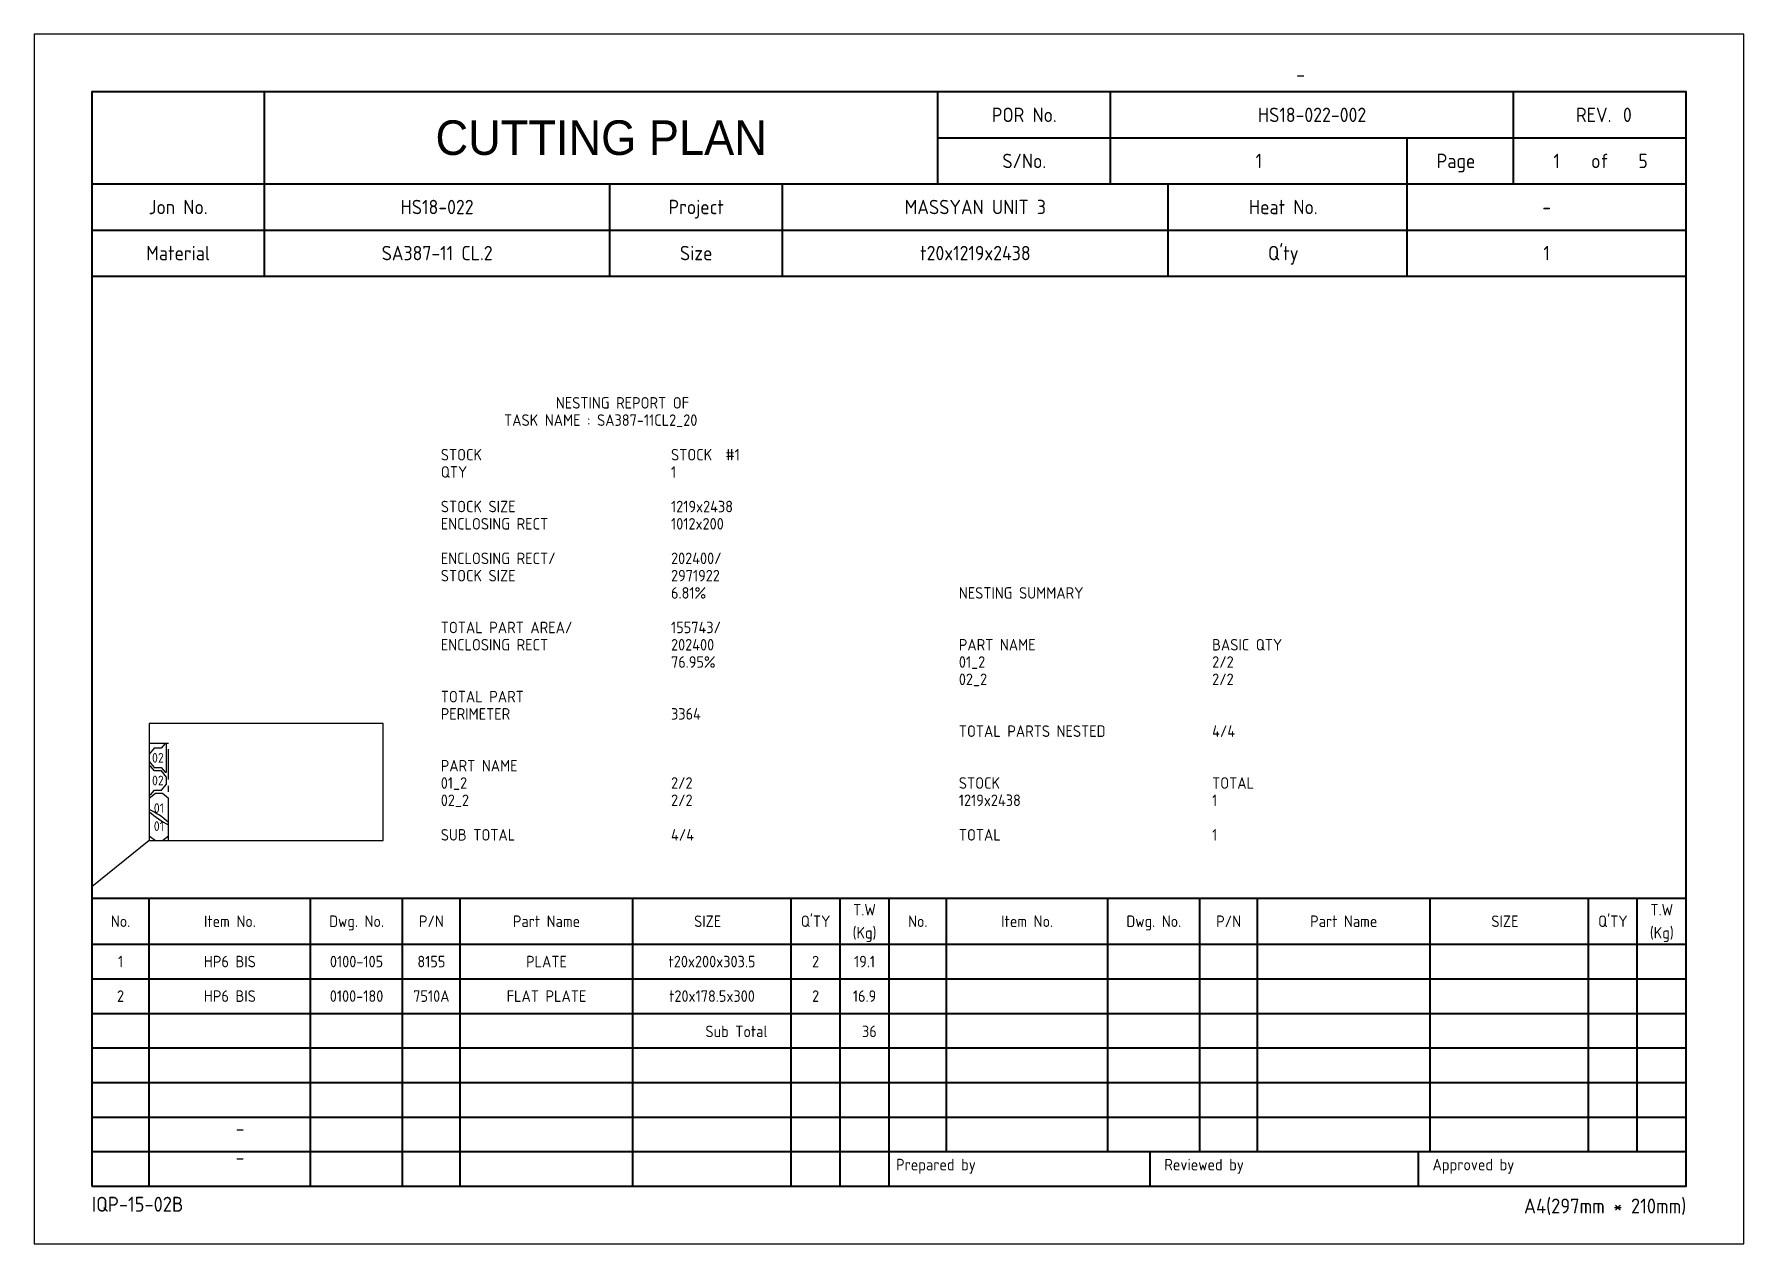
# Model space of a CAD drawing. Header units: millimetres. Extents: x -47360 to 661737, y -45870 to 354580.
# Drawn here: x 150000 to 167820, y 0 to 12600 of the extents above; entities that cross this region are included whole.
import ezdxf
from ezdxf.enums import TextEntityAlignment as Align

# ---------------------------------------------------------------- set-up
doc = ezdxf.new("R2010")
doc.units = ezdxf.units.MM
doc.header["$LTSCALE"] = 10
doc.linetypes.add('PHANTOM', pattern=[63.5, 31.75, -6.35, 6.35, -6.35, 6.35, -6.35])
for name, color, linetype in [('$ENCL_RECT_RESERVED_LAYER$', 4, 'PHANTOM'), ('01_2__020X303_5X200', 7, 'Continuous'), ('02_2__020X300X178_5', 7, 'Continuous'), ('PART-LABEL', 6, 'Continuous'), ('STOCK', 3, 'Continuous'), ('SUMMARY', 4, 'Continuous'), ('T', 2, 'Continuous')]:
    doc.layers.add(name, color=color, linetype=linetype)
doc.layers.add('PAGE', color=9, linetype='Continuous', plot=False)
doc.layers.add('TITLE', color=15, linetype='Continuous', lineweight=40)
doc.styles.get("Standard").update_dxf_attribs({"font": 'isocp2.shx', "bigfont": 'whgtxt.shx'})

msp = doc.modelspace()

# ---------------------------------------------------------------- texts
at = {"layer": 'PART-LABEL'}
for s, p in [('02', (151289.25, 5062.11)), ('02', (151289.25, 4825.91)), ('01', (151300, 4538.74)), ('01', (151300, 4350.45))]:
    msp.add_text(s, height=100, dxfattribs=at).set_placement(p, align=Align.MIDDLE_CENTER)
at = {"layer": 'SUMMARY'}
for s, p in [('NESTING REPORT OF', (155438, 8700)), ('TASK NAME : SA387-11CL2_20', (154898, 8520)), ('STOCK ', (154238, 8160)), ('STOCK  #1', (156638, 8160)), ('QTY', (154238, 7980)), ('1', (156638, 7980)), ('STOCK SIZE', (154238, 7620)), ('1219x2438', (156638, 7620)), ('ENCLOSING RECT', (154238, 7440)), ('1012x200', (156638, 7440)), ('ENCLOSING RECT/', (154238, 7080)), ('202400/', (156638, 7080)), ('STOCK SIZE', (154238, 6900)), ('2971922', (156638, 6900)), ('6.81%', (156638, 6720)), ('NESTING SUMMARY', (159638, 6720)), ('TOTAL PART AREA/', (154238, 6360)), ('155743/', (156638, 6360)), ('ENCLOSING RECT', (154238, 6180)), ('202400', (156638, 6180)), ('PART NAME', (159638, 6180)), ('BASIC QTY', (162278, 6180)), ('76.95%', (156638, 6000)), ('01_2', (159638, 6000)), ('2/2', (162278, 6000)), ('02_2', (159638, 5820)), ('2/2', (162278, 5820)), ('TOTAL PART', (154238, 5640)), ('PERIMETER', (154238, 5460)), ('3364', (156638, 5460)), ('TOTAL PARTS NESTED', (159638, 5280)), ('4/4', (162278, 5280)), ('PART NAME', (154238, 4920)), ('01_2', (154238, 4740)), ('2/2', (156638, 4740)), ('STOCK', (159638, 4740)), ('TOTAL', (162278, 4740)), ('02_2', (154238, 4560)), ('2/2', (156638, 4560)), ('1219x2438', (159638, 4560)), ('1', (162278, 4560)), ('SUB TOTAL', (154238, 4200)), ('4/4', (156638, 4200)), ('TOTAL', (159638, 4200)), ('1', (162278, 4200))]:
    msp.add_text(s, height=120, dxfattribs=at).set_placement(p)
at = {"layer": 'T'}
for s, p in [('1', (150900, 2880)), ('HP6 BIS', (152040, 2880)), ('0100-105', (153360, 2880)), ('8155', (154140, 2880)), ('PLATE', (155340, 2880)), ('t20x200x303.5', (157065, 2880)), ('2', (158145, 2880)), ('19.1', (158655, 2880)), ('2', (150900, 2520)), ('HP6 BIS', (152040, 2520)), ('0100-180', (153360, 2520)), ('7510A', (154140, 2520)), ('FLAT PLATE', (155340, 2520)), ('t20x178.5x300', (157065, 2520)), ('2', (158145, 2520)), ('16.9', (158655, 2520)), ('Sub Total', (157320, 2152.43))]:
    msp.add_text(s, height=120, dxfattribs=at).set_placement(p, align=Align.CENTER)
msp.add_text('36', height=120, dxfattribs=at).set_placement((158782.38, 2152.43), align=Align.RIGHT)

# ---------------------------------------------------------------- blocks, each defined once
blk = doc.blocks.new('CP00')
at = {"layer": 'PAGE'}
blk.add_line((20, 70), (10, 62), dxfattribs=at)
blk.add_lwpolyline([(0, 0), (297, 0), (297, 210), (0, 210)], close=True, dxfattribs=at)
at = {"layer": 'TITLE'}
for p, q in [((40, 184), (40, 200)), ((157, 184), (157, 200)), ((10, 184), (287, 184)), ((10, 168), (287, 168)), ((10, 60), (287, 60)), ((148.5, 16), (287, 16))]:
    blk.add_line(p, q, dxfattribs=at)
at = {"layer": 'TITLE', "color": 8}
for p, q in [((187, 184), (187, 200)), ((257, 184), (257, 192)), ((40, 168), (40, 184)), ((130, 168), (130, 184)), ((238.5, 168), (238.5, 184)), ((10, 176), (287, 176)), ((20, 10), (20, 60)), ((48, 10), (48, 60)), ((64, 10), (64, 60)), ((74, 10), (74, 60)), ((104, 10), (104, 60)), ((131.5, 10), (131.5, 60)), ((140, 10), (140, 60)), ((158.5, 16), (158.5, 60)), ((186.5, 16), (186.5, 60)), ((202.5, 16), (202.5, 60)), ((212.5, 16), (212.5, 60)), ((242.5, 16), (242.5, 60)), ((270, 16), (270, 60)), ((278.5, 16), (278.5, 60)), ((10, 52), (287, 52)), ((10, 46), (287, 46)), ((10, 40), (287, 40)), ((10, 34), (287, 34)), ((10, 28), (287, 28)), ((10, 22), (287, 22)), ((10, 16), (148.5, 16)), ((193.8, 16), (193.8, 10)), ((240.4, 16), (240.4, 10))]:
    blk.add_line(p, q, dxfattribs=at)
at = {"layer": 'TITLE', "color": 9}
for p, q in [((257, 192), (257, 200)), ((157, 192), (287, 192)), ((238.5, 184), (238.5, 192)), ((100, 168), (100, 184)), ((197, 168), (197, 184)), ((148.5, 10), (148.5, 60))]:
    blk.add_line(p, q, dxfattribs=at)
at = {"layer": 'TITLE', "color": 15}
blk.add_lwpolyline([(10, 10), (287, 10), (287, 200), (10, 200)], close=True, dxfattribs=at)
at = {"layer": 'PAGE', "color": 2}
blk.add_attdef('ATT_NESTINGPLANNO', text='', height=2.5, dxfattribs=at).set_placement((220, 203), align=Align.MIDDLE_CENTER)
for tag, p in [('ATT_OWNERITEMNO', (35, 7.09)), ('ATT_PARTNAME', (35, 2.09))]:
    blk.add_attdef(tag, text='', height=2.5, dxfattribs=at).set_placement(p, align=Align.MIDDLE_LEFT)
at = {"layer": 'TITLE', "color": 2}
for s, height, p in [('POR No.', 2.5, (172, 196)), ('S/No.', 2.5, (172, 188)), ('Page', 2.5, (247, 188)), ('of', 2.5, (272, 188)), ('Jon No.', 2.5, (25, 180)), ('Project', 2.5, (115, 180)), ('Heat No.', 2.5, (217, 180)), ('-', 2.5, (262.75, 180)), ('Material', 2.5, (25, 172)), ('Size', 2.5, (115, 172)), ("Q'ty", 2.5, (217, 172)), ('No.', 2, (15, 56)), ('Item No.', 2, (34, 56)), ('Dwg. No.', 2, (56, 56)), ('P/N', 2, (69, 56)), ('Part Name', 2, (89, 56)), ('SIZE', 2, (117, 56)), ("Q'TY", 2, (135.75, 56)), ('T.W', 2, (144.25, 58)), ('No.', 2, (153.5, 56)), ('Item No.', 2, (172.5, 56)), ('Dwg. No.', 2, (194.5, 56)), ('P/N', 2, (207.5, 56)), ('Part Name', 2, (227.5, 56)), ('SIZE', 2, (255.5, 56)), ("Q'TY", 2, (274.25, 56)), ('T.W', 2, (282.75, 58)), ('(Kg)', 2, (144.25, 54)), ('(Kg)', 2, (282.75, 54))]:
    blk.add_text(s, height=height, dxfattribs=at).set_placement(p, align=Align.MIDDLE_CENTER)
blk.add_text('REV.', height=2.5, dxfattribs=at).set_placement((274, 196), align=Align.MIDDLE_RIGHT)
blk.add_text('0', height=2.5, dxfattribs=at).set_placement((276, 196), align=Align.MIDDLE_LEFT)
for s, height, p in [('Prepared by', 2, (149.73, 12.75)), ('Reviewed by', 2, (196.33, 12.75)), ('Approved by', 2, (242.93, 12.75)), ('IQP-15-02B', 2.594, (10, 5.57))]:
    blk.add_text(s, height=height, dxfattribs=at).set_placement(p)
blk.add_text('A4(297mm * 210mm)', height=2.5936, dxfattribs=at).set_placement((287, 5.26), align=Align.RIGHT)
at = {"layer": 'TITLE', "color": 3, "insert": (98.5, 192), "char_height": 6, "width": 59.896, "attachment_point": 5}
blk.add_mtext('{\\fHYHeadLine-Medium|b0|i0|c129|p18;CUTTING PLAN}', dxfattribs=at)
at = {"layer": 'TITLE', "color": 2}
for tag, height, p in [('ATT_PORNO', 2.5, (222, 196)), ('ATT_CUTTINGPLANNO', 2.5, (212.75, 188)), ('ATT_PAGENO', 2.5, (264.5, 188)), ('ATT_PAGESUBTOTAL', 2.5, (279.5, 188)), ('ATT_WONO', 2.5, (70, 180)), ('ATT_PROJECT', 2.5, (163.5, 180)), ('ATT_PORWEIGHT', 2, (278.5, 89)), ('ATT_NETWEIGHT', 2, (278.5, 83)), ('ATT_SAVEWEIGHT', 2, (278.5, 77)), ('ATT_SCRAPWEIGHT', 2, (278.5, 71)), ('ATT_CUTTING', 2, (278.5, 65))]:
    blk.add_attdef(tag, text='', height=height, dxfattribs=at).set_placement(p, align=Align.MIDDLE_CENTER)
at = {"layer": 'TITLE', "color": 3}
for tag, p in [('ATT_MATERIAL', (70, 172)), ('ATT_SIZE', (163.5, 172)), ('ATT_QTY', (262.75, 172))]:
    blk.add_attdef(tag, text='', height=2.5, dxfattribs=at).set_placement(p, align=Align.MIDDLE_CENTER)

# ---------------------------------------------------------------- linework, layer by layer
at = {"layer": '$ENCL_RECT_RESERVED_LAYER$'}
msp.add_lwpolyline([(151200, 4200), (151400, 4200), (151400, 5212.11), (151200, 5212.11)], close=True, dxfattribs=at)
at = {"layer": '01_2__020X303_5X200'}
for p, q in [((151263.5, 4689.19), (151200, 4639.19)), ((151200, 4639.19), (151200, 4524.83)), ((151336.5, 4689.19), (151263.5, 4689.19)), ((151400, 4639.19), (151336.5, 4689.19)), ((151400, 4388.29), (151400, 4639.19)), ((151200, 4500.9), (151200, 4250)), ((151400, 4250), (151400, 4364.36)), ((151200, 4250), (151263.5, 4200)), ((151263.5, 4200), (151336.5, 4200)), ((151336.5, 4200), (151400, 4250))]:
    msp.add_line(p, q, dxfattribs=at)
for centre, start, end in [((150800, 3724.19), 47.902746, 63.453282), ((151800, 5165), 227.902746, 243.453282)]:
    msp.add_arc(centre, 895, start, end, dxfattribs=at)
at = {"layer": '02_2__020X300X178_5'}
for p, q in [((151365.5, 5212.11), (151325, 5162.11)), ((151365.5, 5212.11), (151378.5, 5212.11)), ((151378.5, 4912.11), (151378.5, 5212.11)), ((151250, 5162.11), (151200, 5098.61)), ((151200, 5098.61), (151200, 5025.61)), ((151200, 5025.61), (151250, 4962.11)), ((151325, 5162.11), (151250, 5162.11)), ((151213, 4975.91), (151200, 4975.91)), ((151200, 4975.91), (151200, 4675.91)), ((151253.5, 4925.91), (151213, 4975.91)), ((151250, 4962.11), (151325, 4962.11)), ((151328.5, 4925.91), (151253.5, 4925.91)), ((151325, 4962.11), (151365.5, 4912.11)), ((151378.5, 4862.41), (151328.5, 4925.91)), ((151365.5, 4912.11), (151378.5, 4912.11)), ((151378.5, 4789.41), (151378.5, 4862.41)), ((151213, 4675.91), (151200, 4675.91)), ((151213, 4675.91), (151253.5, 4725.91)), ((151253.5, 4725.91), (151328.5, 4725.91)), ((151328.5, 4725.91), (151378.5, 4789.41))]:
    msp.add_line(p, q, dxfattribs=at)
at = {"layer": 'STOCK'}
msp.add_lwpolyline([(151200, 4200), (153638, 4200), (153638, 5419), (151200, 5419)], close=True, dxfattribs=at)

# ---------------------------------------------------------------- block references
ref = msp.add_blockref('CP00', (150000, 0), dxfattribs=dict(xscale=60, yscale=60, zscale=60))
ref.add_attrib('ATT_WONO', 'HS18-022', dxfattribs={"layer": 'TITLE', "color": 2, "height": 150}).set_placement((154200, 10800), align=Align.MIDDLE_CENTER)
ref.add_attrib('ATT_PROJECT', 'MASSYAN UNIT 3', dxfattribs={"layer": 'TITLE', "color": 2, "height": 150}).set_placement((159810, 10800), align=Align.MIDDLE_CENTER)
ref.add_attrib('ATT_PORNO', 'HS18-022-002', dxfattribs={"layer": 'TITLE', "color": 2, "height": 150}).set_placement((163320, 11760), align=Align.MIDDLE_CENTER)
ref.add_attrib('ATT_OWNERITEMNO', '-', dxfattribs={"layer": 'PAGE', "color": 2, "height": 150}).set_placement((152100, 1200), align=Align.MIDDLE_LEFT)
ref.add_attrib('ATT_PARTNAME', '-', dxfattribs={"layer": 'PAGE', "color": 2, "height": 150}).set_placement((152100, 900), align=Align.MIDDLE_LEFT)
ref.add_attrib('ATT_MATERIAL', 'SA387-11 CL.2', dxfattribs={"layer": 'TITLE', "color": 3, "height": 150}).set_placement((154200, 10320), align=Align.MIDDLE_CENTER)
ref.add_attrib('ATT_SIZE', 't20x1219x2438', dxfattribs={"layer": 'TITLE', "color": 3, "height": 150}).set_placement((159810, 10320), align=Align.MIDDLE_CENTER)
ref.add_attrib('ATT_QTY', '1', dxfattribs={"layer": 'TITLE', "color": 3, "height": 150}).set_placement((165765, 10320), align=Align.MIDDLE_CENTER)
ref.add_attrib('ATT_NESTINGPLANNO', '-', dxfattribs={"layer": 'PAGE', "color": 2, "height": 150}).set_placement((163200, 12180), align=Align.MIDDLE_CENTER)
ref.add_attrib('ATT_CUTTINGPLANNO', '1', dxfattribs={"layer": 'TITLE', "color": 2, "height": 150}).set_placement((162765, 11280), align=Align.MIDDLE_CENTER)
ref.add_attrib('ATT_PAGENO', '1', dxfattribs={"layer": 'TITLE', "color": 2, "height": 150}).set_placement((165870, 11280), align=Align.MIDDLE_CENTER)
ref.add_attrib('ATT_PAGESUBTOTAL', '5', dxfattribs={"layer": 'TITLE', "color": 2, "height": 150}).set_placement((166770, 11280), align=Align.MIDDLE_CENTER)

msp.set_redraw_order([(e.dxf.handle, doc.entitydb.next_handle()) for e in msp.query("TEXT MTEXT ATTDEF DIMENSION ARC_DIMENSION")])  # texts and dimensions are drawn at this point

doc.saveas('drawing.dxf')
